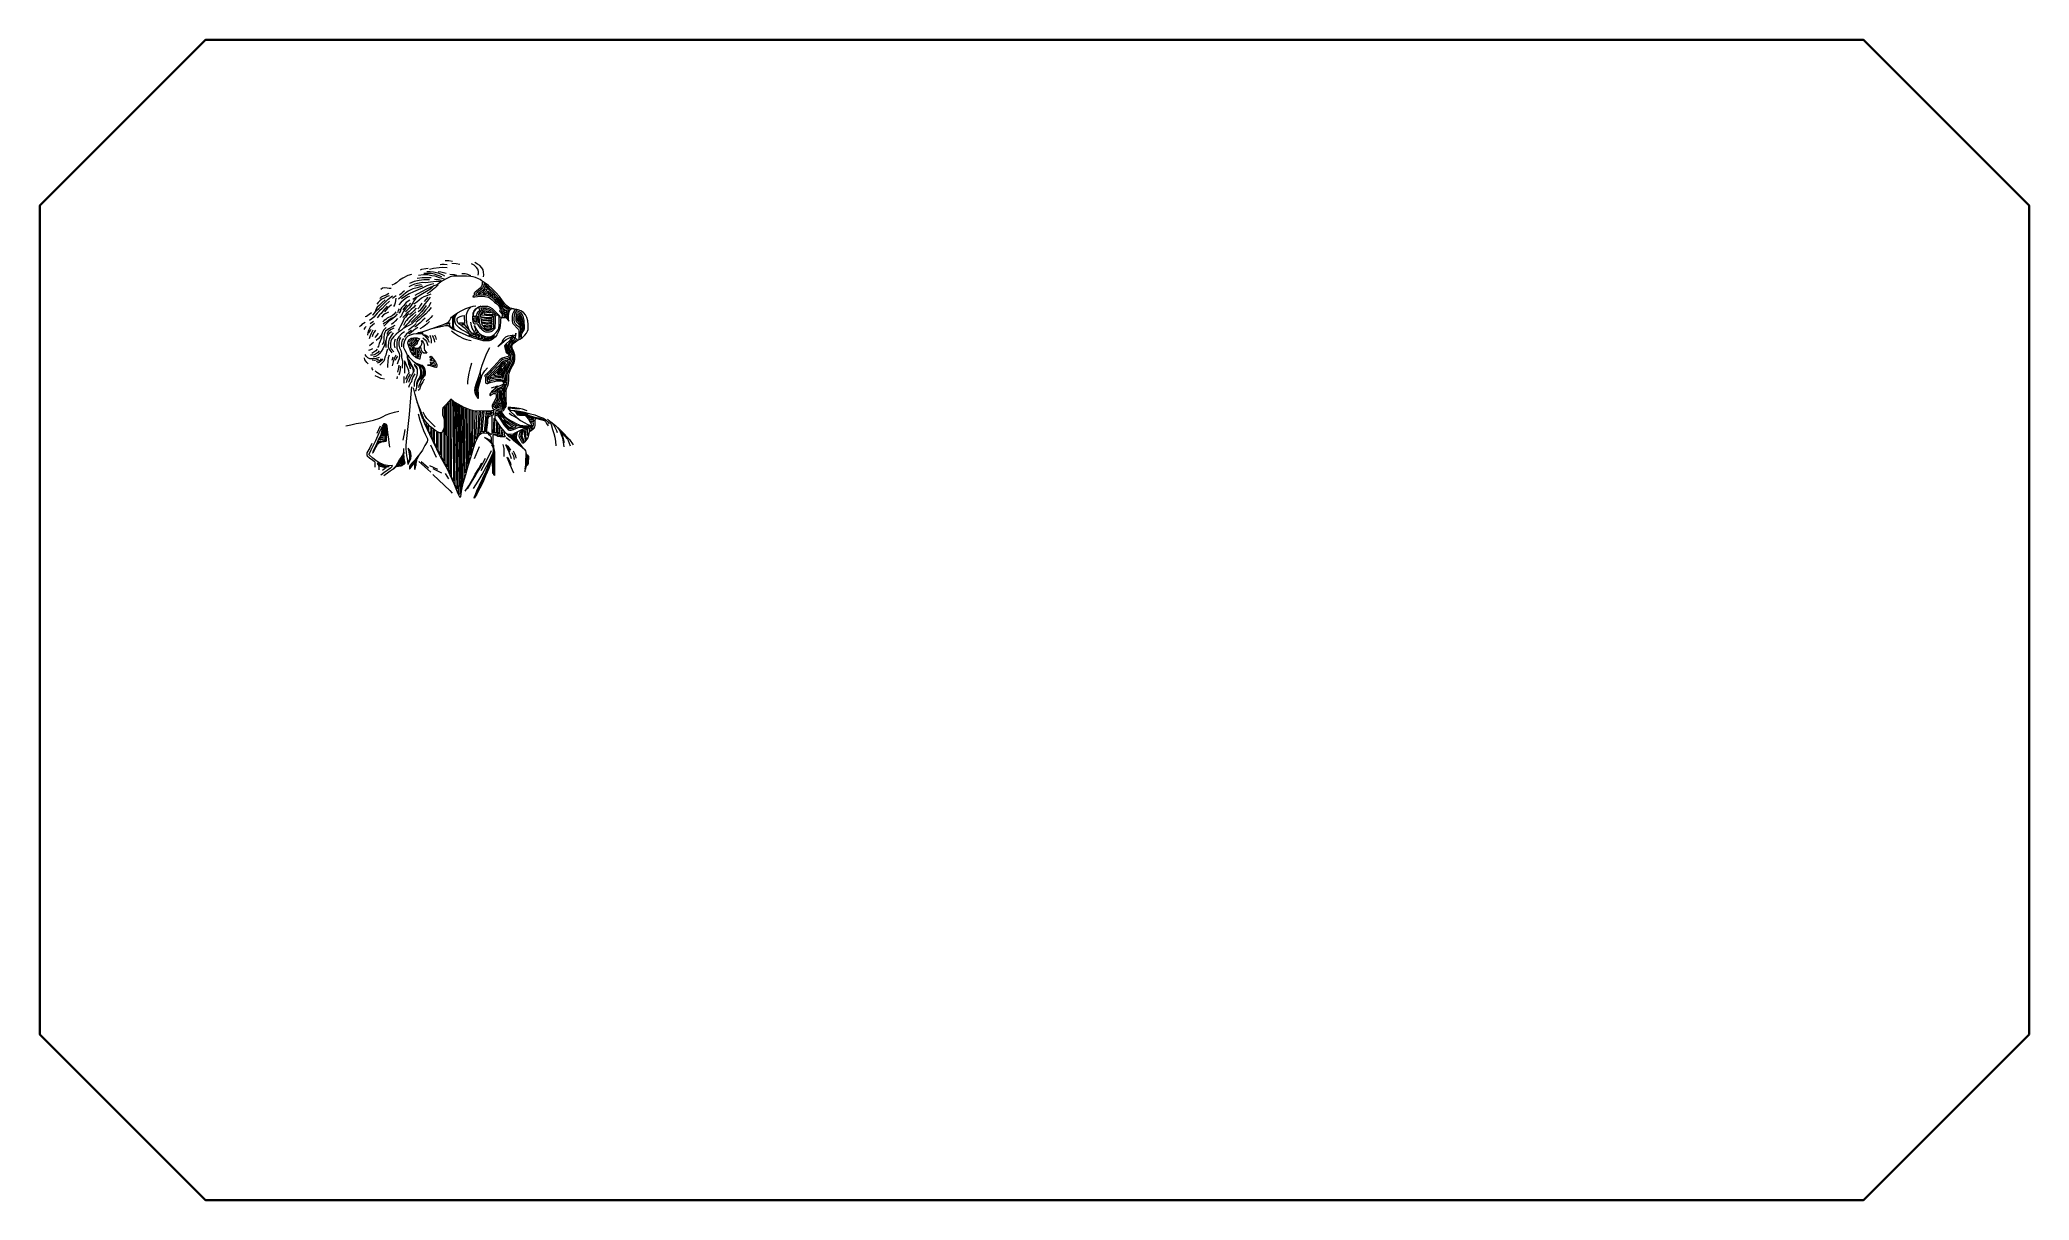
# Model space of a CAD drawing. Extents: x 6 to 143, y -103 to -23.
import ezdxf

# ---------------------------------------------------------------- set-up
doc = ezdxf.new("R2010")
doc.units = 0
doc.header["$MEASUREMENT"] = 0
doc.layers.add('DocBrown', color=7, linetype='Continuous', lineweight=0)
doc.layers.add('EdgeTop', color=7, linetype='Continuous', lineweight=0)

msp = doc.modelspace()

# ---------------------------------------------------------------- linework, layer by layer
at = {"layer": 'DocBrown', "color": 250, "lineweight": 9, "true_color": 0x231f20}
for p, q in [((31.68, -40.61), (31.42, -40.77)), ((29.17, -49.5), (28.95, -50.01)), ((37.86, -50.28), (38.14, -50.49)), ((31.85, -51.94), (32.67, -52.67)), ((32.01, -51.93), (32.5, -52.36)), ((32.64, -50.79), (33.03, -51.63)), ((36, -50.93), (35.66, -51.75)), ((32.58, -52.21), (33.13, -52.45)), ((32.82, -52.42), (33.41, -52.72)), ((33.66, -52.75), (33.9, -53.13))]:
    msp.add_line(p, q, dxfattribs=at)
at = {"layer": 'DocBrown', "color": 250, "lineweight": 13, "true_color": 0x231f20}
for p, q in [((28.72, -42.29), (28.5, -42.45)), ((30.05, -44.74), (29.98, -44.96)), ((30.35, -46.08), (30.32, -46.24))]:
    msp.add_line(p, q, dxfattribs=at)
at = {"layer": 'DocBrown', "color": 250, "lineweight": 9, "true_color": 0x231f20}
for points in [[(33.79, -38.38), (33.59, -38.36), (33.42, -38.36), (33.31, -38.37)], [(34.16, -38.14), (33.91, -38.1), (33.66, -38.1)], [(35.93, -39.08), (35.95, -38.97), (35.95, -38.83), (35.91, -38.67), (35.82, -38.55), (35.66, -38.4), (35.47, -38.3)], [(32.03, -39.75), (31.75, -39.79), (31.57, -39.85)], [(33.18, -39.75), (32.99, -39.94), (32.77, -40.12), (32.61, -40.26), (32.4, -40.38)], [(33.79, -38.59), (33.48, -38.56), (33.25, -38.58), (32.86, -38.63), (32.58, -38.69)], [(33.41, -39.45), (33.2, -39.41), (32.92, -39.38)], [(33.73, -38.98), (33.55, -38.92), (33.36, -38.88), (33.18, -38.86)], [(34.46, -39.1), (34.3, -39.05), (33.97, -39.03)], [(35.43, -39.12), (35.23, -39.04), (35.03, -38.99), (34.8, -38.99)], [(29.94, -40.01), (29.79, -40.01), (29.66, -39.98), (29.5, -39.95), (29.34, -39.98), (29.22, -40.07)], [(32.68, -40.98), (32.5, -41.27), (32.31, -41.5), (32.14, -41.71), (31.92, -41.93), (31.75, -42.08), (31.55, -42.26), (31.37, -42.43), (31.2, -42.54), (31.02, -42.63), (30.82, -42.73)], [(32.66, -40.4), (32.45, -40.48), (32.18, -40.58), (32.03, -40.67), (31.87, -40.8), (31.71, -40.94), (31.51, -41.09)], [(32.71, -39.88), (32.37, -40.05), (32.03, -40.24), (31.57, -40.48)], [(32.06, -41.02), (31.97, -41.15), (31.86, -41.32), (31.78, -41.41)], [(32.63, -40.61), (32.42, -40.87), (32.26, -41.07), (32.02, -41.39), (31.88, -41.54), (31.8, -41.62)], [(32.46, -40.61), (32.33, -40.77), (32.21, -40.9)], [(31.63, -41.62), (31.44, -41.8), (31.24, -41.96), (31.09, -42.1), (30.99, -42.21), (30.93, -42.29), (30.89, -42.38), (30.84, -42.47), (30.78, -42.55)], [(31.67, -42.41), (31.48, -42.59), (31.14, -42.87)], [(31.67, -41.36), (31.51, -41.54), (31.33, -41.71), (31.2, -41.83)], [(32.36, -41.18), (32.19, -41.4), (32.02, -41.62), (31.78, -41.89), (31.62, -42.04), (31.31, -42.34)], [(32.27, -42.04), (32.12, -42.19), (31.93, -42.38), (31.67, -42.59), (31.57, -42.68)], [(32.69, -41.31), (32.51, -41.54), (32.32, -41.74), (32.06, -41.98), (31.86, -42.16), (31.64, -42.34)], [(32.58, -42.27), (32.43, -42.43), (32.3, -42.54), (32.13, -42.68), (31.92, -42.79)], [(32.79, -41.86), (32.66, -42), (32.5, -42.17), (32.34, -42.31)], [(35.29, -43.12), (35.11, -43.02), (34.95, -42.93), (34.76, -42.82), (34.62, -42.71), (34.48, -42.58), (34.4, -42.48), (34.35, -42.35), (34.33, -42.16), (34.33, -42.02), (34.39, -41.84), (34.48, -41.73)], [(34.64, -42.48), (34.54, -42.38), (34.5, -42.3), (34.49, -42.18), (34.49, -42.07), (34.56, -42), (34.7, -41.93), (34.84, -41.89), (34.97, -41.87), (34.97, -41.89), (34.99, -42.42)], [(35.3, -42.79), (35.2, -42.56), (35.15, -42.36), (35.13, -42.08), (35.13, -41.79), (35.2, -41.6), (35.3, -41.43), (35.4, -41.31)], [(35.67, -42.98), (35.59, -42.86), (35.53, -42.74), (35.47, -42.57), (35.43, -42.33)], [(31.33, -42.89), (31.16, -43.02), (30.98, -43.18), (30.84, -43.37)], [(31.77, -42.69), (31.5, -42.87), (31.31, -43.04), (31.16, -43.16)], [(32.1, -43.16), (32.25, -43.27), (32.36, -43.38), (32.42, -43.45), (32.49, -43.56), (32.56, -43.7)], [(32.12, -43.41), (32.28, -43.54), (32.37, -43.66), (32.43, -43.8), (32.47, -43.94)], [(32.22, -43.18), (32.32, -43.21), (32.42, -43.29), (32.5, -43.4)], [(32.61, -43.21), (32.65, -43.36), (32.69, -43.54), (32.7, -43.77)], [(32.76, -43.24), (32.84, -43.37), (32.9, -43.54), (32.92, -43.7)], [(32.92, -43.2), (33, -43.34), (33.05, -43.53)], [(34.09, -42.93), (34.3, -43.08), (34.59, -43.27), (34.92, -43.44), (35.13, -43.53), (35.33, -43.57), (35.45, -43.58)], [(30.95, -46.26), (31.04, -46.03), (31.12, -45.89), (31.17, -45.81), (31.15, -45.67), (31.11, -45.54), (31.06, -45.44), (30.99, -45.3), (30.95, -45.18), (30.87, -45.01), (30.85, -45.01), (30.85, -45.41), (30.85, -45.83)], [(31.15, -46.45), (31.24, -46.21), (31.34, -46.03), (31.42, -45.87), (31.48, -45.78), (31.52, -45.7), (31.52, -45.62), (31.49, -45.55), (31.43, -45.41), (31.34, -45.26), (31.27, -45.11), (31.19, -44.97), (31.11, -44.87), (31.09, -44.76), (31.08, -44.64), (31.05, -44.61), (31.05, -44.66), (31.05, -44.76), (31.09, -44.92), (31.12, -45.04), (31.14, -45.14), (31.14, -45.2), (31.16, -45.27), (31.19, -45.32), (31.22, -45.38), (31.26, -45.54), (31.23, -45.39), (31.23, -45.32), (31.2, -45.2), (31.19, -45.13), (31.17, -45.03), (31.19, -45.04), (31.25, -45.18), (31.27, -45.26), (31.32, -45.32), (31.37, -45.39), (31.41, -45.47), (31.44, -45.57), (31.46, -45.63), (31.46, -45.7), (31.43, -45.83)], [(31.09, -44.59), (31.15, -44.71), (31.25, -44.81), (31.46, -45.01), (31.67, -45.14), (31.84, -45.21), (31.97, -45.26), (32.08, -45.29), (32.12, -45.33), (32.18, -45.41), (32.23, -45.52), (32.28, -45.73), (32.28, -45.87), (32.25, -46.02), (32.19, -46.08), (32.11, -46.16), (32.03, -46.28), (31.97, -46.43), (31.91, -46.57), (31.85, -46.7), (31.83, -46.82)], [(31.55, -46.76), (31.55, -46.53), (31.58, -46.33), (31.66, -46.16), (31.72, -45.97), (31.75, -45.86), (31.76, -45.7), (31.76, -45.56), (31.73, -45.47), (31.69, -45.39), (31.59, -45.3), (31.52, -45.23), (31.55, -45.27), (31.57, -45.33), (31.6, -45.37), (31.63, -45.41), (31.67, -45.48), (31.7, -45.54), (31.72, -45.64), (31.73, -45.74), (31.73, -45.87)], [(31.55, -45.09), (31.68, -45.19), (31.8, -45.28), (31.86, -45.36), (31.91, -45.52), (31.95, -45.71), (31.95, -45.89), (31.91, -46.09), (31.85, -46.2), (31.78, -46.3), (31.72, -46.42), (31.69, -46.56), (31.68, -46.86), (31.7, -46.86), (31.72, -46.65), (31.78, -46.47), (31.87, -46.27), (31.95, -46.21), (32.01, -46.21), (32.06, -46.15), (32.2, -46.01), (32.24, -45.83), (32.22, -45.66), (32.16, -45.49), (32.06, -45.34), (31.85, -45.27)], [(35.48, -45.14), (35.36, -45.57), (35.3, -45.83), (35.25, -46.1), (35.21, -46.41), (35.2, -46.59)], [(30.82, -46.06), (30.8, -46.32), (30.81, -46.53)], [(30.99, -46.48), (31.05, -46.32), (31.14, -46.13), (31.26, -45.91)], [(31.15, -46.8), (31.21, -46.67), (31.3, -46.49), (31.36, -46.41), (31.38, -46.27), (31.44, -46.13), (31.58, -45.88)], [(32.22, -46.26), (32.11, -46.43), (31.99, -46.67), (31.94, -46.8), (31.92, -46.89), (31.89, -46.97), (31.8, -47.03)], [(36.14, -46.24), (36.19, -46.02), (36.25, -45.88), (36.39, -45.68), (36.58, -45.47)], [(31.34, -46.78), (31.28, -47.54), (31.17, -48.69), (30.97, -50.56), (30.94, -50.84), (30.94, -51.03), (30.96, -51.31), (30.99, -51.53), (31.03, -51.73), (31.06, -51.89), (31.09, -52.13), (31.11, -52.12), (31.2, -51.93), (31.29, -51.72), (31.31, -51.53), (31.29, -51.36), (31.24, -51.2), (31.12, -51)], [(32.13, -49.01), (32.01, -48.69), (31.88, -48.29), (31.7, -47.72), (31.58, -47.3), (31.47, -46.86)], [(31.61, -47.08), (31.66, -47.02), (31.69, -46.87)], [(32.17, -48.93), (32.09, -48.76), (31.95, -48.4), (31.74, -47.85)], [(37.3, -46.74), (37.18, -46.77), (37.08, -46.8), (36.97, -46.83), (36.84, -46.88)], [(26.82, -49.48), (27.15, -49.4), (27.53, -49.32), (28, -49.23), (28.42, -49.16), (28.73, -49.07), (29.16, -48.95), (29.35, -48.86), (29.6, -48.71), (29.84, -48.61), (30.16, -48.53), (30.47, -48.46)], [(30.03, -52.21), (29.85, -52.23), (29.68, -52.21), (29.43, -52.15), (29.09, -52.01), (28.89, -51.86), (28.68, -51.69), (28.41, -51.47), (28.41, -51.43), (28.56, -51.12), (28.87, -50.49), (29.12, -49.95), (29.35, -49.49), (29.46, -49.3), (29.51, -49.3), (29.57, -49.35), (29.63, -49.46), (29.69, -49.93), (29.75, -50.38), (29.78, -50.62), (29.83, -50.94)], [(31.8, -48.64), (31.92, -49.07), (32.04, -49.48), (32.17, -49.79), (32.28, -50.05), (32.39, -50.28), (32.44, -50.36), (32.45, -50.46), (32.41, -50.58), (32.26, -50.83), (32.09, -51.14), (31.91, -51.4), (31.71, -51.66), (31.57, -51.83), (31.37, -52.05), (31.27, -52.16), (31.21, -52.25), (31.2, -52.36), (31.2, -52.47), (31.23, -52.43), (31.31, -52.33), (31.38, -52.22), (31.47, -52.11), (31.55, -52.08), (31.62, -52.03), (31.68, -51.93), (31.74, -51.74), (31.86, -51.49)], [(32.96, -49.54), (32.8, -49.39), (32.6, -49.18), (32.39, -48.96), (32.25, -48.76), (32.14, -48.52)], [(37.52, -48.5), (37.61, -48.64), (37.7, -48.75), (37.81, -48.87), (38.01, -49.02), (38.25, -49.15), (38.56, -49.32), (38.76, -49.41), (38.87, -49.44), (39.01, -49.45), (39.23, -49.46), (39.57, -49.45)], [(39.32, -48.43), (39, -48.33), (38.77, -48.27), (38.47, -48.22), (38.18, -48.21), (38.01, -48.21), (38.01, -48.3), (38.22, -48.52), (38.43, -48.74), (38.65, -48.94), (38.86, -49.1), (39.14, -49.27), (39.32, -49.35), (39.54, -49.44), (39.6, -49.44), (39.6, -49.37), (39.55, -49.24), (39.4, -49), (39.29, -48.84), (39.2, -48.79), (39.01, -48.76), (38.78, -48.75), (38.67, -48.73), (38.55, -48.56), (38.43, -48.46), (38.33, -48.43), (38.16, -48.41), (38.06, -48.24), (38.46, -48.27), (38.78, -48.29)], [(38.06, -48.59), (38.26, -48.73), (38.7, -48.97)], [(38.32, -48.41), (38.46, -48.41), (38.78, -48.46), (39.02, -48.51), (39.45, -48.61), (39.84, -48.71), (40.16, -48.84), (40.43, -48.95), (40.59, -49.06), (40.73, -49.19), (40.82, -49.33)], [(38.47, -48.46), (38.7, -48.49), (39.03, -48.57), (39.31, -48.63), (39.34, -48.68), (39.38, -48.73), (39.75, -48.84), (40.06, -48.93), (40.23, -48.97), (40.36, -49.01), (40.49, -49.05), (40.61, -49.11)], [(38.56, -48.54), (38.78, -48.58), (39.05, -48.64), (39.27, -48.69), (39.39, -48.78), (39.54, -48.84), (39.99, -48.97), (40.22, -49.03), (40.42, -49.09), (40.52, -49.13), (40.58, -49.18), (40.65, -49.3), (40.75, -49.48)], [(40.71, -49.01), (40.85, -49.15), (40.96, -49.37), (41.07, -49.73), (41.15, -49.99), (41.22, -50.26), (41.27, -50.55), (41.29, -50.85)], [(40.83, -49.11), (41, -49.24), (41.14, -49.42), (41.21, -49.57), (41.33, -49.79), (41.38, -49.93)], [(41.05, -49.28), (41.26, -49.44), (41.41, -49.58), (41.57, -49.82), (41.66, -50.06), (41.74, -50.3), (41.8, -50.6), (41.84, -50.91)], [(28.61, -50.7), (28.47, -50.99), (28.27, -51.33), (28.25, -51.46), (28.28, -51.55), (28.45, -51.67), (28.68, -51.84), (28.77, -51.9), (28.81, -51.96), (28.81, -52.13), (28.81, -52.31)], [(30.87, -49.72), (30.84, -50.02), (30.78, -50.23), (30.74, -50.47)], [(41.44, -49.61), (41.7, -49.87), (42.22, -50.42), (42.48, -50.79)], [(41.6, -49.83), (41.89, -50.17), (42.09, -50.39), (42.14, -50.49), (42.21, -50.67), (42.28, -50.86)], [(41.67, -49.96), (41.78, -50.26), (41.86, -50.62)], [(29, -52), (29.1, -52.08), (29.31, -52.16), (29.64, -52.27), (29.79, -52.27), (29.77, -52.28), (29.68, -52.3), (29.64, -52.33), (29.43, -52.27), (29.19, -52.18), (29.05, -52.13), (29, -52.06), (29, -52.09), (29.02, -52.14), (29.08, -52.22), (29.27, -52.28), (29.5, -52.35), (29.57, -52.36), (29.62, -52.35)], [(30.78, -52.01), (30.7, -51.69), (30.64, -51.77), (30.74, -52.04), (30.69, -52.1), (30.6, -51.84), (30.55, -51.93), (30.64, -52.13), (30.58, -52.16), (30.5, -52), (30.46, -52.08), (30.5, -52.18), (30.44, -52.18), (30.42, -52.16)], [(30.9, -52.06), (30.84, -51.72), (30.8, -51.34), (30.8, -51.04)], [(31.11, -52.01), (31.19, -51.86), (31.24, -51.7), (31.24, -51.53), (31.23, -51.36), (31.2, -51.25), (31.14, -51.1), (31.12, -51.1), (31.13, -51.16), (31.16, -51.26), (31.18, -51.42), (31.19, -51.55), (31.19, -51.71), (31.17, -51.85), (31.16, -51.89), (31.14, -51.94)], [(31.24, -52.35), (31.27, -52.27), (31.36, -52.15), (31.49, -52), (31.61, -51.88), (31.68, -51.77), (31.7, -51.78), (31.67, -51.85), (31.63, -51.93), (31.5, -52.06)], [(31.68, -51.88), (31.64, -52.05), (31.63, -52.19), (31.6, -52.3), (31.56, -52.49), (31.56, -52.33), (31.56, -52.2), (31.57, -52.04)], [(35.03, -53.98), (35.28, -53.6), (35.57, -53.13), (35.73, -52.8), (35.97, -52.42), (36.19, -52.03)], [(35.19, -53.82), (35.34, -53.58), (35.55, -53.24), (35.74, -52.92), (35.84, -52.74), (36.04, -52.41), (36.24, -52.09), (36.45, -51.71)], [(35.61, -53.79), (35.93, -53.28), (36.21, -52.82), (36.5, -52.27), (36.73, -51.83), (36.96, -51.34), (37, -51.22), (37, -51.08), (36.97, -50.93), (36.88, -50.79), (36.94, -50.79), (36.98, -50.81), (37, -50.97), (37.04, -51.14), (37.04, -51.24), (36.99, -51.4), (36.93, -51.62), (36.77, -52.11), (36.67, -52.42), (36.45, -52.92), (36.25, -53.37), (36.06, -53.76), (35.84, -54.19), (35.66, -54.45), (35.65, -54.43), (35.77, -54.18), (36.1, -53.54), (36.42, -52.84), (36.65, -52.33), (36.9, -51.6), (36.88, -51.61), (36.63, -52.24), (36.47, -52.63), (36.23, -53.11), (36.01, -53.58), (35.81, -53.98), (35.72, -54.22), (35.66, -54.36)], [(36.15, -52.56), (36.45, -52), (36.72, -51.47), (36.85, -51.18)], [(37.06, -51.24), (37.06, -51.95), (37.06, -52.9), (37.04, -52.88), (37.01, -52.84), (37.01, -51.44), (36.96, -51.55), (36.96, -52.77), (36.94, -52.73), (36.92, -51.79)], [(37.63, -50.75), (37.71, -51.04), (37.71, -51.58)], [(38.24, -51.74), (38.06, -51.29), (37.84, -50.77), (37.86, -50.77), (37.97, -50.87), (38.17, -51.14), (38.14, -51.14), (37.95, -50.91), (37.93, -50.91), (38.09, -51.26)], [(38.4, -52.73), (38.14, -52.16), (38, -51.82), (37.94, -51.65), (37.96, -51.63), (37.99, -51.67), (38.09, -51.89), (38.16, -52.04), (38.18, -52.18)], [(38.26, -51.31), (38.36, -51.55), (38.42, -51.8)], [(38.34, -51.19), (38.42, -51.34), (38.5, -51.54), (38.53, -51.69)], [(39.14, -51.13), (39.19, -51.2), (39.21, -51.29), (39.2, -52.1), (39.15, -52.64)], [(39.23, -51.34), (39.26, -51.43), (39.37, -51.51), (39.41, -51.59), (39.41, -51.72), (39.39, -51.89), (39.38, -52.09), (39.33, -52.18), (39.27, -52.2), (39.21, -52.28), (39.19, -52.47), (39.17, -52.47), (39.23, -52.15), (39.26, -51.83), (39.26, -51.48), (39.34, -51.55), (39.35, -51.63), (39.33, -52.09), (39.29, -52.14), (39.27, -52.14), (39.29, -51.92), (39.3, -51.58)], [(29.06, -52.2), (29.08, -52.27), (29.08, -52.39), (29.08, -52.51)], [(30, -52.23), (29.98, -52.3), (29.89, -52.4), (29.66, -52.56), (29.44, -52.72), (29.22, -52.87)], [(29.54, -52.36), (29.46, -52.45), (29.35, -52.56)], [(30.07, -52.47), (29.87, -52.6), (29.69, -52.74), (29.52, -52.86), (29.43, -52.91)], [(32.82, -52.82), (33.62, -53.59), (33.97, -53.93), (34.14, -54.12)]]:
    msp.add_lwpolyline(points, dxfattribs=at)
at = {"layer": 'DocBrown', "color": 250, "lineweight": 13, "true_color": 0x231f20}
for points in [[(34.66, -38.36), (34.42, -38.3), (34.13, -38.28)], [(36.3, -39.2), (36.32, -39.06), (36.31, -38.88), (36.28, -38.72), (36.19, -38.57), (36.04, -38.42), (35.88, -38.32), (35.7, -38.22)], [(31.33, -39.04), (31.09, -39.11), (30.75, -39.28), (30.52, -39.44), (30.31, -39.61), (30.19, -39.69), (29.98, -39.77)], [(32.87, -39.69), (32.66, -39.73), (32.4, -39.83), (32.08, -39.98), (31.8, -40.09), (31.47, -40.24), (31.18, -40.38), (30.88, -40.56), (30.66, -40.72)], [(33.34, -39.53), (33.03, -39.53), (32.65, -39.56), (32.33, -39.61), (32.08, -39.6), (31.86, -39.63), (31.55, -39.71), (31.35, -39.8), (31.15, -39.9)], [(32.59, -39.41), (32.2, -39.41), (31.87, -39.45), (31.52, -39.53), (31.2, -39.65)], [(32.69, -39.27), (32.46, -39.27), (32.08, -39.27), (31.73, -39.32)], [(33.65, -39.38), (33.45, -39.32), (33.26, -39.27), (32.98, -39.16), (32.73, -39.12), (32.46, -39.07), (32.17, -39.07), (31.83, -39.1)], [(32.49, -38.63), (32.32, -38.64), (32.02, -38.7), (31.93, -38.73)], [(33.42, -39.19), (33.18, -39.1), (32.92, -39.02), (32.7, -38.98), (32.43, -38.97), (32.2, -38.97)], [(33.63, -39.16), (33.48, -39.07), (33.17, -38.95), (32.85, -38.88), (32.63, -38.85), (32.4, -38.85)], [(29.83, -40.88), (29.54, -41.14), (29.31, -41.38), (29.14, -41.54), (28.98, -41.71), (28.88, -41.83), (28.75, -41.98), (28.6, -42.1), (28.45, -42.2)], [(29.52, -40.79), (29.3, -40.99), (29.11, -41.17), (28.98, -41.3), (28.91, -41.41), (28.85, -41.54), (28.79, -41.67), (28.64, -41.85), (28.76, -41.73), (28.9, -41.55), (29.08, -41.38), (29.27, -41.19), (29.51, -40.96), (29.73, -40.75), (30.04, -40.5)], [(29.79, -40.5), (29.66, -40.56), (29.45, -40.67), (29.3, -40.75), (29.16, -40.85), (29.05, -40.97), (28.95, -41.08)], [(29.78, -40.35), (29.59, -40.46), (29.39, -40.53), (29.24, -40.61), (29.15, -40.69)], [(29.95, -41.12), (29.79, -41.26), (29.69, -41.37), (29.48, -41.62)], [(30.29, -40.5), (30.14, -40.59), (30.04, -40.7)], [(30.27, -40.67), (30.24, -40.82), (30.21, -40.99), (30.17, -41.12), (30.1, -41.24)], [(32.1, -39.85), (31.72, -39.95), (31.42, -40.02), (31.12, -40.18), (30.93, -40.32), (30.76, -40.46), (30.6, -40.6), (30.45, -40.75)], [(31.2, -40.55), (31.06, -40.61), (30.9, -40.72), (30.76, -40.84), (30.63, -40.95), (30.47, -41.12)], [(31.23, -40.81), (30.98, -40.97), (30.8, -41.17), (30.66, -41.34), (30.59, -41.45), (30.57, -41.54), (30.52, -41.65), (30.48, -41.73)], [(30.85, -40.16), (30.73, -40.25), (30.64, -40.34), (30.52, -40.46)], [(31.27, -41.01), (31.13, -41.17), (30.93, -41.41), (30.77, -41.62), (30.67, -41.79), (30.64, -41.89), (30.54, -42)], [(31.01, -41.13), (30.86, -41.31), (30.73, -41.48)], [(32.79, -39.91), (32.6, -40.07), (32.38, -40.21), (32.1, -40.38), (31.87, -40.5), (31.66, -40.65), (31.52, -40.82), (31.43, -40.99), (31.32, -41.18), (31.19, -41.34), (30.93, -41.62)], [(28.15, -42.35), (28.03, -42.42), (27.92, -42.49), (27.87, -42.56), (27.76, -42.65)], [(28.57, -41.68), (28.42, -41.79), (28.24, -41.93), (28.15, -41.95)], [(28.79, -42.41), (28.64, -42.52), (28.48, -42.68), (28.41, -42.8), (28.38, -42.91), (28.33, -43.06), (28.3, -43.23)], [(29.66, -41.21), (29.49, -41.4), (29.37, -41.57), (29.24, -41.73), (29.14, -41.82), (28.97, -42.02)], [(29.76, -41.64), (29.53, -41.75), (29.41, -41.83), (29.26, -41.98)], [(30.25, -41.62), (30.14, -41.77), (30.01, -41.89), (29.87, -41.96), (29.75, -42), (29.66, -42.06), (29.56, -42.13), (29.46, -42.22), (29.36, -42.31)], [(30.09, -42.01), (29.94, -42.08), (29.78, -42.18), (29.65, -42.27), (29.51, -42.36), (29.39, -42.46)], [(30.34, -41.76), (30.21, -41.93), (30.02, -42.09), (29.81, -42.24), (29.69, -42.34), (29.44, -42.59)], [(30.37, -42.08), (30.22, -42.26), (30.1, -42.38), (29.96, -42.49)], [(31.67, -41.8), (31.46, -42), (31.27, -42.19), (31.1, -42.39), (30.97, -42.54), (30.82, -42.71), (30.65, -42.88), (30.45, -43.02), (30.29, -43.15), (30.16, -43.27)], [(30.48, -41.41), (30.41, -41.53), (30.39, -41.61), (30.37, -41.68)], [(31.16, -41.74), (31.04, -41.85), (30.93, -41.98), (30.84, -42.08), (30.77, -42.23), (30.68, -42.44), (30.59, -42.61), (30.49, -42.78), (30.41, -42.89)], [(31.62, -41.15), (31.48, -41.31), (31.32, -41.45), (31.17, -41.58), (31, -41.73), (30.87, -41.87), (30.73, -42.01)], [(28.21, -42.62), (28.12, -42.72), (28.06, -42.83)], [(28.55, -42.82), (28.47, -42.93), (28.38, -43.06)], [(28.68, -42.88), (28.55, -43.1), (28.48, -43.27), (28.43, -43.47)], [(28.73, -43.72), (28.6, -43.82), (28.45, -43.96)], [(28.86, -42.88), (28.76, -43.01), (28.68, -43.18), (28.63, -43.33)], [(29.57, -43.58), (29.47, -43.91), (29.36, -44.16), (29.25, -44.35), (29.12, -44.5), (29.01, -44.59), (28.86, -44.68), (28.7, -44.74)], [(29.03, -43.08), (28.94, -43.21), (28.8, -43.38)], [(29.25, -43.23), (29.18, -43.32), (29.06, -43.45), (28.9, -43.58)], [(29.6, -42.69), (29.4, -42.87), (29.32, -43.05), (29.28, -43.19), (29.27, -43.4), (29.19, -43.64), (29.12, -43.8), (29.06, -43.97), (28.99, -44.06)], [(30.2, -42.55), (29.99, -42.67), (29.82, -42.77), (29.64, -42.87), (29.55, -42.94), (29.49, -43.03), (29.45, -43.16), (29.44, -43.38), (29.44, -43.56), (29.41, -43.72), (29.31, -43.88)], [(29.96, -42.98), (29.79, -43.1), (29.65, -43.27), (29.61, -43.4), (29.58, -43.64), (29.58, -43.83), (29.57, -44.08)], [(30.11, -42.73), (29.9, -42.85), (29.73, -42.98), (29.66, -43.08), (29.65, -43.18)], [(30.07, -43.05), (29.93, -43.27), (29.79, -43.5), (29.75, -43.69), (29.73, -44.03), (29.79, -44.18), (29.99, -44.44)], [(30.14, -43.29), (30, -43.45), (29.92, -43.61), (29.89, -43.81), (29.89, -44.06), (29.94, -44.17), (30.12, -44.37)], [(30.21, -43.5), (30.16, -43.63), (30.14, -43.78), (30.15, -43.92), (30.2, -44.1)], [(30.85, -42.98), (30.65, -43.14), (30.46, -43.34), (30.36, -43.53), (30.32, -43.76), (30.32, -43.98), (30.33, -44.12), (30.39, -44.3), (30.49, -44.46), (30.5, -44.62), (30.49, -44.85), (30.41, -45.02), (30.35, -45.23)], [(30.59, -43.38), (30.51, -43.5), (30.47, -43.7), (30.47, -43.88), (30.52, -44.1), (30.61, -44.27), (30.64, -44.48), (30.66, -44.76), (30.72, -44.98), (30.7, -45.49)], [(30.78, -43.45), (30.7, -43.57), (30.65, -43.74), (30.65, -43.92), (30.66, -44.03)], [(28.36, -45.2), (28.25, -45.11), (28.19, -45.02), (28.13, -44.91), (28.11, -44.79)], [(29.1, -44.76), (28.9, -44.84), (28.7, -44.86), (28.59, -44.86), (28.46, -44.85), (28.33, -44.78), (28.22, -44.67), (28.15, -44.56)], [(28.65, -44.17), (28.52, -44.24), (28.38, -44.27)], [(29.12, -44.31), (28.99, -44.44), (28.86, -44.53), (28.76, -44.58), (28.64, -44.6), (28.52, -44.59)], [(28.97, -44.19), (28.87, -44.3), (28.75, -44.4), (28.6, -44.48)], [(29.06, -44.9), (28.94, -44.93), (28.79, -44.96), (28.63, -44.95)], [(29.25, -44.85), (29.15, -44.96), (29.02, -45.01), (28.9, -45.05)], [(29.35, -44.85), (29.28, -44.97), (29.22, -45.02), (29.12, -45.1), (28.97, -45.16)], [(29.68, -44.19), (29.62, -44.4), (29.56, -44.61), (29.5, -44.74), (29.47, -44.88), (29.44, -45.01), (29.35, -45.11), (29.16, -45.28)], [(29.79, -44.61), (29.73, -44.79), (29.7, -45.01), (29.68, -45.33), (29.68, -45.44)], [(30.25, -44.61), (30.14, -44.82), (30.07, -45.05), (30.01, -45.33)], [(30.38, -44.66), (30.28, -44.8), (30.21, -44.96)], [(28.69, -45.64), (28.63, -45.55), (28.63, -45.44)], [(29.26, -45.99), (29.14, -45.92), (29.02, -45.84), (28.93, -45.76), (28.84, -45.67)], [(29.47, -46.26), (29.23, -46.2), (29.04, -46.12), (28.84, -46.02)], [(30.46, -45.3), (30.42, -45.57), (30.38, -45.77)], [(30.56, -45.36), (30.56, -45.62), (30.52, -45.83), (30.47, -45.97)]]:
    msp.add_lwpolyline(points, dxfattribs=at)
at = {"layer": 'DocBrown', "color": 250, "lineweight": 20, "true_color": 0x231f20}
for points in [[(36.22, -39.5), (36.07, -39.39), (35.95, -39.33), (35.74, -39.25), (35.58, -39.19), (35.43, -39.17), (35.13, -39.16), (34.45, -39.16), (34.18, -39.16), (34.01, -39.21), (33.68, -39.36), (33.37, -39.54), (33.1, -39.75), (32.88, -39.83), (32.66, -39.95)], [(31.06, -44.62), (30.99, -44.45), (30.87, -44.23), (30.82, -44.09), (30.82, -43.85), (30.89, -43.59), (30.99, -43.38), (31.12, -43.27), (31.27, -43.2), (31.47, -43.14), (31.67, -43.11), (31.85, -43.11), (32.14, -43.12), (32.13, -43.09), (31.8, -43.07), (31.8, -43.03), (32.08, -42.99), (32.34, -42.89), (32.73, -42.77), (33.15, -42.66), (33.47, -42.59), (33.69, -42.56), (33.84, -42.56), (33.94, -42.6), (34.03, -42.68), (34.2, -42.8), (34.47, -42.93), (34.82, -43.09), (35.33, -43.31), (35.33, -43.16), (35.28, -43.02), (35.15, -42.87), (35.03, -42.75), (34.88, -42.64), (34.76, -42.55), (34.69, -42.49), (34.65, -42.43), (34.64, -42.38), (34.89, -42.38), (34.95, -42.44), (34.95, -42.47), (34.8, -42.47), (34.8, -42.5), (34.98, -42.49), (35.05, -42.59), (35.15, -42.71), (35.25, -42.81), (35.38, -42.97), (35.45, -43.06)], [(32.76, -42.76), (33.2, -42.6), (33.54, -42.48), (33.88, -42.32), (33.95, -42.24), (34.04, -42.06), (34.1, -41.97), (34.2, -41.89), (34.5, -41.69), (34.81, -41.52), (35.09, -41.38), (35.37, -41.28), (35.58, -41.22), (35.77, -41.2)], [(33.71, -42.47), (33.82, -42.45), (33.95, -42.37), (33.96, -42.41), (33.94, -42.53), (33.98, -42.59), (34.11, -42.7), (34.18, -42.75), (34.18, -42.49), (34.18, -42.21), (34.19, -42.05), (34.22, -41.93), (34.29, -41.9), (34.25, -42.03), (34.23, -42.21), (34.22, -42.49), (34.24, -42.72), (34.25, -42.76), (34.32, -42.82), (34.4, -42.89)], [(37.87, -48.05), (37.87, -47.61), (37.87, -47), (37.9, -46.86), (37.97, -46.71), (38.02, -46.56), (38.04, -46.32), (38.04, -45.97), (38.07, -45.84), (38.16, -45.58), (38.3, -45.34), (38.42, -45.12), (38.47, -44.9), (38.47, -44.6), (38.4, -44.38), (38.31, -44.16), (38.27, -44.07), (38.26, -44.01), (38.27, -43.92), (38.32, -43.83), (38.42, -43.74), (38.6, -43.61), (38.81, -43.5), (38.98, -43.39), (39.16, -43.23), (39.26, -43.09), (39.34, -42.94), (39.38, -42.83), (39.39, -42.49), (39.36, -42.24), (39.3, -42.01), (39.2, -41.81), (39.06, -41.66), (38.87, -41.54), (38.69, -41.47), (38.6, -41.46), (38.5, -41.46), (38.44, -41.53), (38.36, -41.64), (38.31, -41.77), (38.28, -41.9), (38.27, -42.02), (38.28, -42.23), (38.3, -42.36), (38.32, -42.41), (38.72, -42.82), (38.74, -42.87), (38.74, -43.49)], [(38.92, -43.38), (38.92, -43.18), (38.94, -43.1), (39.02, -42.99), (39.08, -42.9), (39.12, -42.77), (39.13, -42.56), (39.11, -42.4), (39.1, -42.2), (39.06, -42), (38.99, -41.81), (38.91, -41.69), (38.77, -41.61), (38.64, -41.57), (38.56, -41.57), (38.5, -41.63), (38.45, -41.74), (38.41, -41.86), (38.4, -42.02), (38.4, -42.18), (38.42, -42.31), (38.47, -42.39), (38.58, -42.5), (38.69, -42.59), (38.78, -42.68), (38.84, -42.78), (38.85, -42.89), (38.84, -43.01), (38.83, -43.38)], [(38.9, -43.06), (39.02, -42.88), (39.06, -42.66), (39.04, -42.38), (39, -42.15), (38.9, -41.88), (38.8, -41.75), (38.67, -41.69), (38.6, -41.7), (38.56, -41.8), (38.52, -41.94), (38.52, -42.1), (38.54, -42.24), (38.6, -42.33), (38.69, -42.42), (38.79, -42.54), (38.85, -42.68), (38.89, -42.78), (38.9, -42.84), (38.94, -42.86), (38.98, -42.84), (38.99, -42.6), (38.91, -42.17), (38.84, -41.96), (38.77, -41.86), (38.7, -41.82), (38.65, -41.82), (38.61, -41.91), (38.61, -42.15), (38.75, -42.35), (38.86, -42.51), (38.89, -42.58), (38.92, -42.58), (38.91, -42.5), (38.85, -42.23), (38.77, -42.02), (38.72, -41.96), (38.69, -41.96), (38.67, -42.03), (38.79, -42.29)], [(31.84, -44.76), (31.84, -44.6), (31.9, -44.48), (31.76, -44.2), (31.76, -44.75), (31.66, -44.71), (31.66, -44.19), (31.56, -44.18), (31.55, -44.57), (31.45, -44.45), (31.49, -44.11), (31.41, -44.05), (31.37, -44.3), (31.28, -44.13), (31.36, -43.96), (31.63, -43.73), (31.74, -43.52), (31.64, -43.48), (31.49, -43.71), (31.35, -43.84), (31.23, -43.99), (31.17, -43.86), (31.53, -43.49), (31.41, -43.48), (31.18, -43.7)], [(37.83, -46.52), (37.84, -46.24), (37.84, -45.95), (37.88, -45.78), (37.94, -45.64), (38.05, -45.39), (38.19, -45.13), (38.26, -45), (38.29, -44.81), (38.27, -44.59), (38.19, -44.38), (38.1, -44.17), (38.08, -44.01), (38.12, -43.82), (38.21, -43.69), (38.4, -43.54), (38.45, -43.52), (38.43, -43.46), (38.41, -43.38), (38.38, -43.38), (38.3, -43.42), (38.26, -43.45), (38.3, -43.49), (38.24, -43.54), (38.14, -43.67), (38.03, -43.81), (37.99, -44), (38.01, -44.11), (38.09, -44.37), (38.14, -44.47), (38.11, -44.47), (38.02, -44.36), (37.96, -44.13), (37.93, -43.98), (37.94, -43.86), (37.87, -43.9), (37.84, -44.02), (37.89, -44.21), (37.95, -44.42), (38.05, -44.51), (38.14, -44.55), (38.14, -44.6), (38.14, -44.69), (38.09, -44.75), (37.96, -44.82), (37.81, -44.85), (37.64, -44.9), (37.52, -45), (37.33, -45.17), (37.13, -45.4), (36.88, -45.66), (36.73, -45.82), (36.62, -45.94), (36.51, -46.03), (36.55, -46.15), (36.56, -46.32), (36.57, -46.45), (36.64, -46.44), (36.76, -46.37), (36.89, -46.32), (37.13, -46.28), (37.31, -46.27), (37.5, -46.28), (37.6, -46.29), (37.64, -46.32), (37.71, -46.38), (37.74, -46.45), (37.78, -46.45), (37.74, -46.23), (37.73, -46.05), (37.73, -45.92), (37.79, -45.73), (37.92, -45.44), (38.09, -45.1), (38.17, -44.93), (38.19, -44.78), (38.15, -44.79), (38.06, -44.89), (37.83, -44.97), (37.7, -45.01), (37.51, -45.16), (37.33, -45.37), (37.17, -45.53), (36.97, -45.74), (36.76, -45.96), (36.65, -46.06), (36.62, -46.07), (36.66, -46.32), (36.77, -46.24), (36.91, -46.2), (37.13, -46.17), (37.3, -46.15), (37.45, -46.15), (37.59, -46.17), (37.63, -46.2), (37.64, -46.09), (37.64, -45.92), (37.73, -45.65), (37.89, -45.27), (38.02, -45.01), (37.93, -45.02), (37.76, -45.1), (37.6, -45.23), (37.34, -45.52), (37.08, -45.78), (36.89, -45.97), (36.73, -46.12), (36.73, -46.16), (36.91, -46.11), (37.23, -46.05), (37.42, -46.06), (37.54, -46.06), (37.54, -45.91), (37.64, -45.6), (37.79, -45.27), (37.83, -45.17), (37.78, -45.17), (37.58, -45.39), (37.02, -45.97), (37.02, -46), (37.29, -45.96), (37.44, -45.96), (37.44, -45.85), (37.58, -45.54), (37.54, -45.54), (37.25, -45.85), (37.27, -45.87), (37.35, -45.87), (37.44, -45.73)], [(36.71, -44.09), (36.59, -44.31), (36.46, -44.6), (36.3, -45.02), (36.19, -45.31), (36.12, -45.54), (36.02, -45.89), (35.92, -46.22), (35.8, -46.56), (35.71, -46.86), (35.69, -47.03), (35.7, -47.17), (35.75, -47.3), (35.8, -47.4), (35.87, -47.5), (35.92, -47.57), (35.96, -47.57), (35.96, -47.49), (35.95, -47.26), (35.94, -47.02), (35.95, -46.84), (36.02, -46.57), (36.1, -46.38), (36.11, -46.25), (36.11, -46.06), (36.09, -45.74), (36.11, -45.58)], [(37.7, -49.87), (37.72, -50.07), (37.77, -50.19), (37.79, -50.24), (37.75, -50.24), (37.46, -50.23), (37.3, -50.21), (37.21, -50.16), (37.11, -50.11), (36.99, -50.1), (36.94, -50.11), (36.94, -50.34), (36.95, -50.75), (36.9, -50.75), (36.88, -50.68), (36.85, -50.57), (36.85, -50.31), (36.8, -50.2), (36.72, -50.11), (36.59, -49.97), (36.59, -49.89), (36.64, -49.93), (36.73, -50), (36.84, -50.1), (36.83, -50.01), (37.02, -50.02), (37.19, -50.04), (37.29, -50.1), (37.46, -50.14), (37.63, -50.14), (37.61, -49.95), (37.6, -49.81), (37.54, -49.74), (37.51, -50.06), (37.4, -50.05), (37.45, -49.6), (37.38, -49.51), (37.34, -50.02), (37.27, -50.02), (37.28, -49.36), (37.19, -49.23), (37.17, -49.95), (37.05, -49.95), (37.09, -49.07), (37.01, -48.96), (36.97, -49.95), (36.89, -49.94), (36.91, -48.78)], [(37.08, -48.75), (37.08, -48.85), (37.08, -48.95), (37.13, -49.05), (37.29, -49.28), (37.48, -49.57), (37.62, -49.73), (37.76, -49.88), (37.83, -49.95), (37.93, -50.02), (38.03, -50.05), (38.17, -50.05), (38.36, -50.03), (38.49, -49.96), (38.71, -49.84), (38.91, -49.74), (39.13, -49.63), (39.25, -49.58)]]:
    msp.add_lwpolyline(points, dxfattribs=at)
for points in [[(37.57, -42), (37.79, -42), (37.85, -42), (37.9, -42.04), (37.98, -42.16), (38.04, -42.26), (38.04, -42.26), (38.03, -42.08), (38.02, -41.9), (38.04, -41.73), (38.07, -41.62), (38.12, -41.53), (38.15, -41.46), (38.21, -41.4), (38.27, -41.39), (38.6, -41.47), (38.38, -41.41), (38.25, -41.38), (38.12, -41.35), (38.02, -41.29), (37.91, -41.19), (37.77, -41.05), (37.57, -40.79), (37.4, -40.56), (37.15, -40.27), (36.86, -39.98), (36.65, -39.79), (36.35, -39.58), (36.27, -39.53), (36.22, -39.56), (36.22, -39.63), (36.21, -39.73), (36.16, -39.87), (36.08, -39.97), (35.95, -40.08), (35.81, -40.18), (35.73, -40.26), (35.67, -40.33), (35.66, -40.38), (35.66, -40.46), (35.63, -40.51), (35.56, -40.56), (35.56, -40.57), (35.71, -40.57), (35.88, -40.55), (36.18, -40.54), (36.4, -40.55), (36.64, -40.61), (36.76, -40.67), (36.89, -40.79), (37.06, -40.94), (37.22, -41.06), (37.33, -41.17), (37.4, -41.3), (37.45, -41.48), (37.42, -41.54), (37.41, -41.56), (37.45, -41.61), (37.6, -41.78), (37.6, -41.82), (37.6, -41.88)], [(37.95, -41.98), (37.94, -41.88), (37.97, -41.71), (38, -41.57), (38.05, -41.47), (38.09, -41.44), (37.87, -41.29), (37.68, -41.11), (37.51, -40.88), (37.31, -40.62), (37.14, -40.41), (36.97, -40.24), (36.7, -39.97), (36.52, -39.82), (36.32, -39.68), (36.32, -39.8), (36.26, -39.95), (36.19, -40.03), (36.06, -40.14), (35.92, -40.24), (35.83, -40.32), (35.77, -40.38), (35.77, -40.44), (35.77, -40.48), (35.9, -40.45), (36.08, -40.44), (36.34, -40.44), (36.49, -40.45), (36.6, -40.49), (36.74, -40.54), (36.87, -40.61), (37.04, -40.77), (37.14, -40.88), (37.25, -40.95), (37.37, -41.07), (37.46, -41.21), (37.52, -41.35), (37.56, -41.48), (37.55, -41.52), (37.53, -41.54), (37.57, -41.6), (37.66, -41.7), (37.7, -41.77), (37.71, -41.85), (37.7, -41.91), (37.84, -41.91)], [(37.87, -41.83), (37.91, -41.55), (37.95, -41.45), (37.68, -41.25), (37.45, -40.95), (37.22, -40.66), (36.99, -40.41), (36.73, -40.14), (36.56, -39.97), (36.41, -39.87), (36.39, -39.93), (36.33, -40.05), (36.22, -40.16), (36.05, -40.29), (35.93, -40.35), (35.93, -40.4), (36.18, -40.31), (36.27, -40.25), (36.38, -40.15), (36.45, -40.02), (36.49, -40.04), (36.53, -40.08), (36.46, -40.22), (36.34, -40.33), (36.29, -40.35), (36.29, -40.38), (36.35, -40.38), (36.45, -40.38), (36.56, -40.27), (36.6, -40.17), (36.63, -40.18), (36.68, -40.22), (36.63, -40.34), (36.59, -40.39), (36.62, -40.4), (36.7, -40.4), (36.76, -40.29), (36.81, -40.33), (36.75, -40.45), (36.83, -40.51), (36.88, -40.4), (36.94, -40.47), (36.9, -40.54), (36.98, -40.61), (37.02, -40.56), (37.11, -40.66), (37.07, -40.68), (37.17, -40.76), (37.25, -40.85), (37.5, -41.16), (37.64, -41.37), (37.83, -41.49), (37.82, -41.54), (37.65, -41.5), (37.63, -41.56), (37.81, -41.63), (37.8, -41.69), (37.72, -41.69), (37.79, -41.82)], [(37.51, -41.98), (37.48, -42.15), (37.47, -42.35), (37.46, -42.53), (37.42, -42.74), (37.35, -42.93), (37.21, -43.19), (37.12, -43.34), (36.99, -43.46), (36.84, -43.56), (36.7, -43.61), (36.43, -43.61), (36.29, -43.6), (36.11, -43.56), (35.95, -43.52), (35.63, -43.42), (35.35, -43.32), (35.35, -43.19), (35.49, -43.05), (35.58, -43.1), (35.66, -43.05), (35.71, -42.95), (35.77, -42.88), (35.75, -42.77), (35.71, -42.67), (35.68, -42.55), (35.69, -42.55), (35.71, -42.61), (35.76, -42.72), (35.85, -42.88), (35.94, -43.02), (36.03, -43.11), (36.18, -43.21), (36.36, -43.3), (36.54, -43.33), (36.7, -43.33), (36.87, -43.28), (37.04, -43.18), (37.18, -43.04), (37.32, -42.86), (37.36, -42.74), (37.39, -42.53), (37.39, -42.31), (37.39, -42.09), (37.39, -41.96)], [(37.39, -41.94), (37.29, -41.84), (37.18, -41.84), (37.13, -41.86), (37.1, -41.99), (37.1, -42.28), (37.09, -42.69), (37.08, -42.77), (37, -42.86), (36.9, -42.95), (36.81, -42.99), (36.71, -43.02), (36.62, -43.02), (36.46, -43.01), (36.35, -42.97), (36.23, -42.87), (36.09, -42.73), (35.98, -42.57), (35.92, -42.46), (35.82, -42.43), (35.72, -42.46), (35.66, -42.46), (35.62, -42.38), (35.58, -42.26), (35.56, -42.14), (35.56, -42.03), (35.57, -41.92), (35.69, -41.92), (35.74, -41.92), (35.84, -41.85), (35.87, -41.73), (35.93, -41.61), (36.01, -41.54), (36.06, -41.49), (36.01, -41.39), (36, -41.3), (36.06, -41.24), (36.18, -41.22), (36.34, -41.22), (36.58, -41.23), (36.73, -41.28), (36.91, -41.38), (37.08, -41.56), (37.2, -41.67), (37.29, -41.77), (37.42, -41.92)], [(35.58, -41.89), (35.58, -41.79), (35.59, -41.67), (35.66, -41.55), (35.77, -41.41), (35.89, -41.32), (36.02, -41.25), (36.12, -41.23), (36.02, -41.27), (35.94, -41.3), (35.86, -41.37), (35.78, -41.42), (35.66, -41.56), (35.62, -41.67), (35.6, -41.79), (35.6, -41.88)], [(37.16, -41.74), (37.05, -41.79), (37, -41.99), (36.98, -42.73), (36.9, -42.8), (36.78, -42.88), (36.7, -42.9), (36.58, -42.9), (36.48, -42.89), (36.36, -42.84), (36.24, -42.73), (36.1, -42.55), (36.02, -42.38), (35.89, -42.33), (35.82, -42.32), (35.72, -42.33), (35.67, -42.21), (35.67, -42.11), (35.67, -42.02), (35.77, -42.01), (35.77, -42.25), (35.87, -42.26), (35.86, -41.93), (35.9, -41.92), (35.92, -42.05), (35.96, -42.28), (36.05, -42.32), (36.02, -42.18), (36, -41.96), (35.97, -41.78), (36.04, -41.66), (36.15, -41.53), (36.18, -41.48), (36.12, -41.34), (36.18, -41.33), (36.32, -41.33), (36.51, -41.34), (36.67, -41.38), (36.85, -41.47), (36.92, -41.55), (37.07, -41.68)], [(36.99, -41.76), (36.87, -41.65), (36.76, -41.54), (36.64, -41.49), (36.49, -41.44), (36.31, -41.43), (36.25, -41.48), (36.2, -41.62), (36.11, -41.74), (36.08, -41.83), (36.11, -42.02), (36.18, -42.48), (36.36, -42.69), (36.48, -42.78), (36.59, -42.78), (36.72, -42.78), (36.84, -42.72), (36.88, -42.64), (36.89, -42.59), (36.83, -42.59), (36.72, -42.66), (36.6, -42.69), (36.5, -42.68), (36.37, -42.6), (36.36, -42.53), (36.51, -42.57), (36.62, -42.57), (36.77, -42.52), (36.9, -42.5), (36.91, -42.4), (36.76, -42.44), (36.56, -42.48), (36.39, -42.44), (36.26, -42.4), (36.24, -42.3), (36.34, -42.32), (36.52, -42.37), (36.63, -42.37), (36.9, -42.31), (36.9, -42.26), (36.62, -42.26), (36.24, -42.22), (36.21, -42.13), (36.53, -42.17), (36.73, -42.18), (36.9, -42.18), (36.9, -42.1), (36.6, -42.1), (36.2, -42.03), (36.18, -41.96), (36.36, -41.97), (36.67, -42), (36.91, -42), (36.94, -41.89), (36.71, -41.89), (36.18, -41.85), (36.19, -41.78), (36.28, -41.69), (36.32, -41.59), (36.34, -41.53), (36.48, -41.55), (36.65, -41.59), (36.76, -41.66), (36.76, -41.68), (36.68, -41.68), (36.54, -41.66), (36.4, -41.64), (36.37, -41.68), (36.34, -41.75), (36.39, -41.78), (36.46, -41.77), (36.56, -41.77), (36.71, -41.79), (36.88, -41.8), (36.95, -41.81)], [(31.88, -44.88), (31.66, -44.79), (31.44, -44.57), (31.28, -44.31), (31.16, -43.97), (31.09, -43.78), (31.11, -43.65), (31.19, -43.53), (31.32, -43.42), (31.48, -43.4), (31.73, -43.4), (31.88, -43.48), (31.86, -43.52), (31.79, -43.59), (31.73, -43.7), (31.73, -43.77), (31.68, -43.84), (31.61, -43.92), (31.5, -43.99), (31.48, -44.03), (31.58, -44.11), (31.69, -44.12), (31.82, -44.11), (31.9, -44.04), (32.01, -43.93), (32.06, -43.84), (32.07, -43.73), (32.03, -43.62), (32.04, -43.59), (32.07, -43.62), (32.14, -43.7), (32.19, -43.8), (32.21, -43.9), (32.21, -44.01), (32.21, -44.14), (32.24, -44.26), (32.36, -44.4), (32.4, -44.46), (32.38, -44.47), (32.29, -44.47), (32.18, -44.46), (32.09, -44.4), (32.03, -44.26), (32.01, -44.16), (31.99, -44.03), (31.93, -44.08), (31.85, -44.17), (31.94, -44.36), (32.03, -44.5), (31.98, -44.52), (31.95, -44.58), (31.93, -44.68), (31.92, -44.87)], [(37.05, -43.29), (36.85, -43.44), (36.68, -43.53), (36.29, -43.52), (36, -43.45), (35.68, -43.33), (35.43, -43.24), (35.51, -43.17), (35.57, -43.2), (35.74, -43.12), (35.8, -43.01), (35.83, -42.99), (35.87, -43.06), (35.82, -43.16), (35.7, -43.24), (35.76, -43.28), (35.82, -43.29), (35.94, -43.15), (36, -43.19), (35.91, -43.31), (36.01, -43.36), (36.08, -43.25), (36.2, -43.3), (36.12, -43.4), (36.23, -43.43), (36.28, -43.34), (36.37, -43.37), (36.35, -43.44), (36.47, -43.45), (36.47, -43.4), (36.56, -43.43), (36.68, -43.43), (36.79, -43.39), (37.03, -43.27)], [(37.28, -44), (37.56, -43.77), (37.87, -43.53), (38.14, -43.38), (38.35, -43.27), (38.35, -43.23), (38.28, -43.24), (38.13, -43.26), (37.99, -43.3), (37.83, -43.37), (37.76, -43.42), (37.69, -43.5), (37.64, -43.57), (37.6, -43.63), (37.59, -43.69), (37.6, -43.71)], [(32.69, -44.66), (32.84, -44.86), (32.99, -45.06), (33.07, -45.19), (33.09, -45.27), (33.09, -45.34), (33.07, -45.44), (33.02, -45.44), (32.92, -45.43), (32.79, -45.39), (32.65, -45.34), (32.57, -45.3), (32.44, -45.3), (32.58, -45.28), (32.66, -45.23), (32.76, -45.27), (32.88, -45.31), (32.99, -45.34), (33, -45.28), (32.98, -45.22), (32.66, -45.17), (32.65, -45.06), (32.91, -45.11), (32.89, -45.01), (32.64, -44.97), (32.64, -44.87), (32.76, -44.88), (32.7, -44.8), (32.62, -44.79), (32.63, -44.68)], [(31.92, -45.35), (32.01, -45.63), (32.03, -45.78), (32.02, -45.93), (31.97, -46.09), (31.95, -46.14), (32.01, -46.14), (32.08, -46.08), (32.16, -45.95), (32.17, -45.81), (32.17, -45.65), (32.14, -45.52), (32.04, -45.41)], [(36.03, -46.15), (35.94, -46.38), (35.82, -46.74), (35.78, -46.88), (35.78, -47.04), (35.79, -47.17), (35.84, -47.32), (35.87, -47.36), (35.88, -47.35), (35.86, -47.22), (35.85, -46.93), (35.9, -46.7), (36, -46.4), (36.06, -46.15)], [(37.78, -47.92), (37.77, -48.11), (37.64, -48.31), (37.55, -48.38), (37.39, -48.36), (37.19, -48.3), (37.05, -48.21), (37, -48.14), (37.02, -48.08), (37.12, -47.89), (37.25, -47.67), (37.29, -47.55), (37.3, -47.3), (37.26, -47.2), (37.19, -47.16), (37.1, -47.15), (36.98, -47.15), (36.93, -47.18), (36.91, -47.16), (37.11, -47.05), (37.3, -46.9), (37.51, -46.8), (37.61, -46.75), (37.7, -46.65), (37.76, -46.59), (37.79, -46.59), (37.75, -46.72), (37.69, -46.88), (37.67, -47.1), (37.66, -47.3), (37.68, -47.45), (37.67, -47.59), (37.7, -47.75)], [(37.02, -48.41), (36.67, -48.46), (36.23, -48.46), (35.62, -48.44), (35.38, -48.36), (34.97, -48.21), (34.56, -47.98), (34.24, -47.8), (34.05, -47.64), (33.93, -47.78), (33.68, -48.05), (33.51, -48.23), (33.48, -48.34), (33.48, -48.54), (33.48, -48.73), (33.54, -48.87), (33.58, -49.03), (33.6, -49.51), (33.57, -49.66), (33.48, -49.86), (33.4, -49.95), (33.27, -49.95), (33.05, -49.84), (32.64, -49.53), (32.38, -49.24), (32.15, -48.94), (32.13, -48.95), (32.15, -49.08), (32.23, -49.31), (32.41, -49.69), (32.57, -50.05), (32.8, -50.53), (33.29, -51.53), (33.82, -52.48), (33.99, -52.85), (34.25, -53.44), (34.54, -54.14), (34.65, -54.36), (34.74, -54.36), (34.79, -53.98), (34.91, -53.42), (35.08, -52.83), (35.25, -52.24), (35.43, -51.66), (35.61, -51), (35.74, -50.6), (35.96, -50.18), (36.07, -50.05), (36.17, -49.98), (36.29, -49.95), (36.4, -49.96), (36.53, -49.98), (36.54, -49.72), (36.59, -49.27), (36.61, -49.01), (36.68, -48.83), (36.85, -48.75), (37.02, -48.69)], [(37.7, -47.95), (37.68, -48.09), (37.57, -48.25), (37.49, -48.27), (37.4, -48.26), (37.22, -48.21), (37.12, -48.13), (37.12, -48.09), (37.22, -47.94), (37.32, -47.75), (37.4, -47.54), (37.41, -47.31), (37.4, -47.23), (37.33, -47.13), (37.24, -47.08), (37.3, -47.01), (37.39, -46.95), (37.53, -46.89), (37.61, -46.86), (37.59, -47), (37.57, -47.17), (37.57, -47.39), (37.58, -47.65), (37.61, -47.79)], [(37.61, -48), (37.54, -48.11), (37.5, -48.16), (37.43, -48.18), (37.28, -48.13), (37.24, -48.09), (37.35, -47.89), (37.47, -47.66), (37.49, -47.49), (37.47, -47.19), (37.4, -47.06), (37.48, -47.02), (37.51, -47.17), (37.52, -47.5), (37.52, -47.79)], [(37.48, -47.88), (37.49, -48), (37.44, -48.09), (37.35, -48.07), (37.46, -47.88)], [(37.08, -48.72), (37.21, -48.75), (37.29, -48.78), (37.42, -48.97), (37.58, -49.21), (37.7, -49.4), (37.83, -49.55), (37.93, -49.66), (38.01, -49.74), (38.1, -49.76), (38.22, -49.76), (38.36, -49.73), (38.53, -49.66), (38.7, -49.58), (38.8, -49.57), (38.94, -49.57), (39.38, -49.56), (39.42, -49.54), (39.42, -49.52), (38.83, -49.52), (38.65, -49.48), (38.38, -49.33), (38.04, -49.12), (37.86, -48.97), (37.71, -48.87), (37.59, -48.72), (37.48, -48.56), (37.33, -48.56), (37.12, -48.5), (37.12, -48.54), (37.11, -48.64)], [(37.17, -48.65), (37.29, -48.69), (37.38, -48.74), (37.55, -49.01), (37.74, -49.33), (38, -49.61), (38.07, -49.66), (38.15, -49.66), (38.3, -49.65), (38.55, -49.54), (38.55, -49.51), (38.41, -49.46), (38.1, -49.29), (37.92, -49.17), (37.74, -49.01), (37.58, -48.86), (37.45, -48.65)], [(37.67, -49.05), (37.83, -49.3), (38.07, -49.56), (38.23, -49.56), (38.34, -49.53), (38.19, -49.47), (37.93, -49.28)], [(39.98, -48.96), (39.9, -48.98), (39.84, -49.05), (39.84, -49.17), (39.83, -49.45), (39.8, -49.63), (39.72, -49.71), (39.58, -49.81), (39.46, -49.89), (39.42, -50.03), (39.38, -50.18), (39.36, -50.31), (39.27, -50.42), (39.14, -50.58), (39.06, -50.66), (39.02, -50.66), (38.95, -50.58), (38.85, -50.41), (38.78, -50.27), (38.75, -50.15), (38.78, -50.06), (38.81, -49.98), (38.86, -49.84), (38.93, -49.79), (38.85, -50.21), (39.05, -50.58), (39.11, -50.55), (38.97, -50.18), (39.01, -49.77), (39.07, -49.74), (39.17, -50.47), (39.25, -50.35), (39.18, -49.69), (39.27, -49.64), (39.31, -50.12), (39.35, -50.09), (39.34, -49.61), (39.42, -49.6), (39.44, -49.82), (39.52, -49.76), (39.51, -49.5), (39.57, -49.48), (39.62, -49.69), (39.72, -49.62), (39.65, -49.44), (39.75, -49.44), (39.76, -49.27), (39.6, -49.28), (39.54, -49.15), (39.77, -49.16), (39.77, -49.07), (39.5, -49.06), (39.46, -48.97), (39.76, -48.99), (39.76, -48.95), (39.4, -48.89), (39.35, -48.82), (39.25, -48.75), (39.11, -48.72), (38.94, -48.7), (38.74, -48.67), (38.68, -48.67), (38.65, -48.59), (38.82, -48.62), (39.08, -48.66), (39.29, -48.73), (39.43, -48.82), (39.77, -48.91)]]:
    msp.add_lwpolyline(points, close=True, dxfattribs=at)
at = {"layer": 'DocBrown', "color": 250, "lineweight": 9, "true_color": 0x231f20}
for points in [[(29.35, -49.57), (29.28, -49.86), (29.2, -50.16), (29.07, -50.4), (28.98, -50.61), (28.9, -50.79), (28.81, -50.99), (28.72, -51.14), (28.67, -51.29), (28.66, -51.33), (28.68, -51.33), (28.73, -51.28), (28.79, -51.15), (28.9, -50.91), (28.99, -50.75), (29.12, -50.64), (29.29, -50.58), (29.45, -50.56), (29.6, -50.52), (29.62, -50.49), (29.62, -50.3), (29.64, -50.07), (29.66, -49.93), (29.64, -49.8), (29.56, -50.5), (29.2, -50.56), (29.02, -50.67), (29.02, -50.62), (29.08, -50.54), (29.52, -50.46), (29.53, -50.4), (29.09, -50.47), (29.14, -50.37), (29.54, -50.34), (29.55, -50.26), (29.18, -50.29), (29.21, -50.25), (29.55, -50.22), (29.55, -50.16), (29.23, -50.18), (29.24, -50.12), (29.56, -50.12), (29.56, -50.06), (29.27, -50.07), (29.27, -50.02), (29.56, -50.01), (29.57, -49.98), (29.3, -49.97), (29.3, -49.93), (29.57, -49.93), (29.58, -49.87), (29.31, -49.87), (29.33, -49.81), (29.59, -49.82), (29.6, -49.76), (29.35, -49.76), (29.36, -49.7), (29.61, -49.71), (29.61, -49.65), (29.37, -49.64), (29.38, -49.59), (29.59, -49.6), (29.58, -49.49), (29.54, -49.41), (29.51, -49.36), (29.49, -49.35), (29.48, -49.39), (29.51, -49.47), (29.54, -49.57), (29.47, -49.57), (29.45, -49.41), (29.43, -49.41), (29.42, -49.56), (29.39, -49.51)], [(36.83, -50.67), (36.7, -50.53), (36.54, -50.39), (36.38, -50.28), (36.4, -50.28), (36.51, -50.32), (36.66, -50.41), (36.76, -50.47), (36.81, -50.53)], [(38.63, -49.94), (38.57, -50.09), (38.55, -50.2), (38.55, -50.3), (38.58, -50.39), (38.65, -50.51), (38.95, -50.9), (39.15, -51.13), (38.83, -50.84), (38.62, -50.68), (38.4, -50.5), (38.21, -50.33), (38.07, -50.22), (37.92, -50.08), (37.94, -50.06), (38.01, -50.09), (38.3, -50.34), (38.6, -50.61), (38.77, -50.74), (38.63, -50.56), (38.4, -50.35), (38.24, -50.21), (38.15, -50.14), (38.28, -50.13), (38.55, -50.43), (38.5, -50.28), (38.33, -50.12), (38.42, -50.1), (38.49, -50.19), (38.51, -50.14), (38.47, -50.07), (38.54, -50.04)], [(30.87, -52.03), (30.79, -52.13), (30.67, -52.22), (30.6, -52.25), (30.44, -52.28), (30.33, -52.28), (30.24, -52.33), (30.09, -52.45), (30.09, -52.42), (30.29, -52.23), (30.4, -52.03), (30.51, -51.82), (30.65, -51.63), (30.73, -51.49), (30.8, -51.28), (30.79, -51.5), (30.8, -51.77)], [(30.83, -52.01), (30.76, -51.81), (30.74, -51.55), (30.56, -51.86), (30.35, -52.23), (30.46, -52.23), (30.59, -52.2), (30.7, -52.15)]]:
    msp.add_lwpolyline(points, close=True, dxfattribs=at)
at = {"layer": 'DocBrown', "color": 250, "lineweight": 20, "true_color": 0x231f20}
for points, knots in [([(37.88, -47.92), (37.88, -47.92), (37.87, -48.13), (37.87, -48.13), (37.87, -48.13), (37.78, -48.25), (37.78, -48.25), (37.78, -48.25), (37.68, -48.42), (37.68, -48.42), (37.68, -48.42), (37.57, -48.46), (37.57, -48.46), (37.57, -48.46), (37.42, -48.46), (37.42, -48.46), (37.42, -48.46), (37.17, -48.4), (37.17, -48.4), (37.17, -48.4), (37.02, -48.33), (37.02, -48.33), (37.02, -48.33), (36.93, -48.25), (36.93, -48.25), (36.93, -48.25), (36.9, -48.16), (36.9, -48.16), (36.9, -48.16), (36.91, -48.05), (36.91, -48.05), (36.91, -48.05), (37, -47.89), (37, -47.89), (37, -47.89), (37.17, -47.55), (37.17, -47.55), (37.17, -47.55), (37.18, -47.47), (37.18, -47.47), (37.18, -47.47), (37.18, -47.32), (37.18, -47.32), (37.18, -47.32), (37.15, -47.27), (37.15, -47.27), (37.15, -47.27), (37.11, -47.25), (37.11, -47.25), (37.11, -47.25), (36.99, -47.25), (36.99, -47.25), (36.99, -47.25), (36.91, -47.28), (36.91, -47.28), (36.91, -47.28), (36.84, -47.34), (36.84, -47.34), (36.84, -47.34), (36.79, -47.37), (36.79, -47.37), (36.79, -47.37), (36.77, -47.37), (36.77, -47.37), (36.77, -47.37), (36.75, -47.35), (36.75, -47.35), (36.75, -47.35), (36.75, -47.28), (36.75, -47.28), (36.75, -47.28), (36.79, -47.22), (36.79, -47.22), (36.79, -47.22), (36.86, -47.12), (36.86, -47.12), (36.86, -47.12), (37.04, -46.97), (37.04, -46.97), (37.04, -46.97), (37.21, -46.84), (37.21, -46.84), (37.21, -46.84), (37.31, -46.77), (37.31, -46.77), (37.31, -46.77), (37.44, -46.72), (37.44, -46.72), (37.44, -46.72), (37.6, -46.65), (37.6, -46.65), (37.6, -46.65), (37.64, -46.62), (37.64, -46.62), (37.64, -46.62), (37.68, -46.56), (37.68, -46.56), (37.68, -46.56), (37.68, -46.48), (37.68, -46.48), (37.68, -46.48), (37.64, -46.42), (37.64, -46.42), (37.64, -46.42), (37.57, -46.38), (37.57, -46.38), (37.57, -46.38), (37.46, -46.38), (37.46, -46.38), (37.46, -46.38), (37.22, -46.38), (37.22, -46.38), (37.22, -46.38), (37.07, -46.41), (37.07, -46.41), (37.07, -46.41), (36.84, -46.46), (36.84, -46.46), (36.84, -46.46), (36.69, -46.51), (36.69, -46.51), (36.69, -46.51), (36.59, -46.56), (36.59, -46.56), (36.59, -46.56), (36.54, -46.56), (36.54, -46.56), (36.54, -46.56), (36.49, -46.54), (36.49, -46.54), (36.49, -46.54), (36.47, -46.52), (36.47, -46.52), (36.47, -46.52), (36.45, -46.46), (36.45, -46.46), (36.45, -46.46), (36.45, -46.35), (36.45, -46.35), (36.45, -46.35), (36.45, -46.12), (36.45, -46.12), (36.45, -46.12), (36.42, -46.07), (36.42, -46.07), (36.42, -46.07), (36.39, -46.04), (36.39, -46.04), (36.39, -46.04), (36.4, -46), (36.4, -46), (36.4, -46), (36.6, -45.81), (36.6, -45.81), (36.6, -45.81), (37.01, -45.38), (37.01, -45.38), (37.01, -45.38), (37.21, -45.14), (37.21, -45.14), (37.21, -45.14), (37.42, -44.92), (37.42, -44.92), (37.42, -44.92), (37.58, -44.81), (37.58, -44.81), (37.58, -44.81), (37.74, -44.75), (37.74, -44.75), (37.74, -44.75), (37.92, -44.71), (37.92, -44.71), (37.92, -44.71), (38, -44.69), (38, -44.69), (38, -44.69), (38.03, -44.66), (38.03, -44.66), (38.03, -44.66), (38.04, -44.6), (38.04, -44.6), (38.04, -44.6), (38.04, -44.53), (38.04, -44.53), (38.04, -44.53), (37.94, -44.48), (37.94, -44.48), (37.94, -44.48), (37.88, -44.45), (37.88, -44.45), (37.88, -44.45), (37.84, -44.37), (37.84, -44.37), (37.84, -44.37), (37.81, -44.23), (37.81, -44.23), (37.81, -44.23), (37.77, -44.07), (37.77, -44.07), (37.77, -44.07), (37.76, -43.95), (37.76, -43.95), (37.76, -43.95), (37.82, -43.87), (37.82, -43.87), (37.82, -43.87), (38.14, -43.57), (38.14, -43.57), (38.14, -43.57), (38.16, -43.49), (38.16, -43.49), (38.16, -43.49), (38.18, -43.4), (38.18, -43.4), (38.18, -43.4), (38.26, -43.34), (38.26, -43.34), (38.26, -43.34), (38.38, -43.28), (38.38, -43.28), (38.38, -43.28), (38.47, -43.25), (38.47, -43.25), (38.47, -43.25), (38.52, -43.13), (38.52, -43.13), (38.52, -43.13), (38.52, -43.09), (38.52, -43.09), (38.52, -43.09), (38.54, -43.09), (38.54, -43.09), (38.54, -43.09), (38.54, -43.23), (38.54, -43.23), (38.54, -43.23), (38.51, -43.4), (38.51, -43.4), (38.51, -43.4), (38.53, -43.44), (38.53, -43.44), (38.53, -43.44), (38.57, -43.51), (38.57, -43.51), (38.57, -43.51), (38.6, -43.52), (38.6, -43.52), (38.6, -43.52), (38.63, -43.53), (38.63, -43.53), (38.63, -43.53), (38.65, -43.56), (38.65, -43.56), (38.65, -43.56), (38.6, -43.6), (38.6, -43.6), (38.6, -43.6), (38.51, -43.59), (38.51, -43.59), (38.51, -43.59), (38.38, -43.68), (38.38, -43.68), (38.38, -43.68), (38.28, -43.75), (38.28, -43.75), (38.28, -43.75), (38.2, -43.88), (38.2, -43.88), (38.2, -43.88), (38.17, -44.02), (38.17, -44.02), (38.17, -44.02), (38.2, -44.14), (38.2, -44.14), (38.2, -44.14), (38.26, -44.29), (38.26, -44.29), (38.26, -44.3), (38.33, -44.45), (38.33, -44.45), (38.33, -44.45), (38.39, -44.65), (38.39, -44.65), (38.39, -44.65), (38.38, -44.88), (38.38, -44.88), (38.38, -44.88), (38.34, -45.07), (38.34, -45.07), (38.34, -45.07), (38.17, -45.4), (38.17, -45.4), (38.17, -45.4), (38.06, -45.61), (38.06, -45.61), (38.06, -45.61), (37.98, -45.78), (37.98, -45.78), (37.98, -45.78), (37.94, -45.97), (37.94, -45.97), (37.94, -45.97), (37.94, -46.31), (37.94, -46.31), (37.94, -46.31), (37.92, -46.55), (37.92, -46.55), (37.92, -46.55), (37.82, -46.78), (37.82, -46.78), (37.82, -46.78), (37.77, -46.98), (37.77, -46.98), (37.77, -46.98), (37.76, -47.31), (37.76, -47.31), (37.76, -47.31), (37.77, -47.63), (37.77, -47.63), (37.77, -47.63), (37.88, -47.92), (37.88, -47.92)], [0, 0, 0, 0, 1, 1, 1, 2, 2, 2, 3, 3, 3, 4, 4, 4, 5, 5, 5, 6, 6, 6, 7, 7, 7, 8, 8, 8, 9, 9, 9, 10, 10, 10, 11, 11, 11, 12, 12, 12, 13, 13, 13, 14, 14, 14, 15, 15, 15, 16, 16, 16, 17, 17, 17, 18, 18, 18, 19, 19, 19, 20, 20, 20, 21, 21, 21, 22, 22, 22, 23, 23, 23, 24, 24, 24, 25, 25, 25, 26, 26, 26, 27, 27, 27, 28, 28, 28, 29, 29, 29, 30, 30, 30, 31, 31, 31, 32, 32, 32, 33, 33, 33, 34, 34, 34, 35, 35, 35, 36, 36, 36, 37, 37, 37, 38, 38, 38, 39, 39, 39, 40, 40, 40, 41, 41, 41, 42, 42, 42, 43, 43, 43, 44, 44, 44, 45, 45, 45, 46, 46, 46, 47, 47, 47, 48, 48, 48, 49, 49, 49, 50, 50, 50, 51, 51, 51, 52, 52, 52, 53, 53, 53, 54, 54, 54, 55, 55, 55, 56, 56, 56, 57, 57, 57, 58, 58, 58, 59, 59, 59, 60, 60, 60, 61, 61, 61, 62, 62, 62, 63, 63, 63, 64, 64, 64, 65, 65, 65, 66, 66, 66, 67, 67, 67, 68, 68, 68, 69, 69, 69, 70, 70, 70, 71, 71, 71, 72, 72, 72, 73, 73, 73, 74, 74, 74, 75, 75, 75, 76, 76, 76, 77, 77, 77, 78, 78, 78, 79, 79, 79, 80, 80, 80, 81, 81, 81, 82, 82, 82, 83, 83, 83, 84, 84, 84, 85, 85, 85, 86, 86, 86, 87, 87, 87, 88, 88, 88, 89, 89, 89, 90, 90, 90, 91, 91, 91, 92, 92, 92, 93, 93, 93, 94, 94, 94, 95, 95, 95, 96, 96, 96, 97, 97, 97, 98, 98, 98, 99, 99, 99, 100, 100, 100, 101, 101, 101, 102, 102, 102, 103, 103, 103, 104, 104, 104, 105, 105, 105, 106, 106, 106, 107, 107, 107, 107]), ([(36.45, -49.89), (36.45, -49.89), (36.46, -49.61), (36.46, -49.61), (36.46, -49.61), (36.5, -49.23), (36.5, -49.23), (36.5, -49.23), (36.51, -48.98), (36.51, -48.98), (36.51, -48.98), (36.6, -48.77), (36.6, -48.77), (36.6, -48.77), (36.91, -48.63), (36.91, -48.63), (36.91, -48.63), (36.93, -48.54), (36.93, -48.54), (36.93, -48.54), (36.74, -48.63), (36.74, -48.63), (36.74, -48.63), (36.54, -48.7), (36.54, -48.7), (36.54, -48.7), (36.55, -48.63), (36.55, -48.63), (36.55, -48.63), (36.86, -48.52), (36.86, -48.52), (36.86, -48.52), (36.85, -48.49), (36.85, -48.49), (36.85, -48.49), (36.51, -48.52), (36.51, -48.52), (36.51, -48.52), (36.46, -48.59), (36.46, -48.59), (36.46, -48.59), (36.43, -48.98), (36.43, -48.98), (36.43, -48.98), (36.34, -49.88), (36.34, -49.88), (36.34, -49.88), (36.21, -49.89), (36.21, -49.89), (36.21, -49.89), (36.35, -48.53), (36.35, -48.53), (36.35, -48.53), (36.22, -48.53), (36.22, -48.53), (36.22, -48.53), (36.09, -49.97), (36.09, -49.97), (36.09, -49.97), (35.98, -50.05), (35.98, -50.05), (35.98, -50.05), (36.12, -48.51), (36.12, -48.51), (36.12, -48.51), (35.99, -48.52), (35.99, -48.52), (35.99, -48.52), (35.88, -50.19), (35.88, -50.19), (35.88, -50.19), (35.77, -50.38), (35.77, -50.38), (35.77, -50.38), (35.86, -48.51), (35.86, -48.51), (35.86, -48.51), (35.71, -48.51), (35.71, -48.51), (35.71, -48.51), (35.67, -50.61), (35.67, -50.61), (35.67, -50.61), (35.57, -50.91), (35.57, -50.91), (35.57, -50.91), (35.6, -48.49), (35.6, -48.49), (35.6, -48.49), (35.49, -48.46), (35.49, -48.46), (35.49, -48.46), (35.48, -51.22), (35.48, -51.22), (35.48, -51.22), (35.4, -51.5), (35.4, -51.5), (35.4, -51.5), (35.39, -48.43), (35.39, -48.43), (35.39, -48.43), (35.28, -48.38), (35.28, -48.38), (35.28, -48.38), (35.3, -51.82), (35.3, -51.82), (35.3, -51.82), (35.22, -52.12), (35.22, -52.12), (35.22, -52.12), (35.18, -48.35), (35.18, -48.35), (35.18, -48.35), (35.07, -48.31), (35.07, -48.31), (35.07, -48.31), (35.12, -52.44), (35.12, -52.44), (35.12, -52.44), (35.04, -52.7), (35.04, -52.7), (35.04, -52.7), (34.98, -48.27), (34.98, -48.27), (34.98, -48.27), (34.88, -48.22), (34.88, -48.22), (34.88, -48.22), (34.94, -53.09), (34.94, -53.09), (34.94, -53.09), (34.86, -53.36), (34.86, -53.36), (34.86, -53.36), (34.8, -48.18), (34.8, -48.18), (34.8, -48.18), (34.68, -48.11), (34.68, -48.11), (34.68, -48.11), (34.78, -53.72), (34.78, -53.72), (34.78, -53.72), (34.75, -53.88), (34.75, -53.88), (34.75, -53.88), (34.72, -53.97), (34.72, -53.97), (34.72, -53.97), (34.62, -48.07), (34.62, -48.07), (34.62, -48.07), (34.54, -48.02), (34.54, -48.02), (34.54, -48.02), (34.66, -54.19), (34.66, -54.19), (34.66, -54.19), (34.58, -54.19), (34.58, -54.19), (34.58, -54.19), (34.47, -47.98), (34.47, -47.98), (34.47, -47.98), (34.36, -47.9), (34.36, -47.9), (34.36, -47.9), (34.46, -53.82), (34.46, -53.82), (34.46, -53.82), (34.34, -53.54), (34.34, -53.54), (34.34, -53.54), (34.27, -47.86), (34.27, -47.86), (34.27, -47.86), (34.17, -47.77), (34.17, -47.77), (34.17, -47.77), (34.24, -53.28), (34.24, -53.29), (34.23, -53.3), (34.1, -52.99), (34.1, -52.99), (34.1, -52.99), (34.07, -47.7), (34.07, -47.7), (34.07, -47.7), (34.02, -47.7), (34.02, -47.7), (34.02, -47.7), (33.97, -47.79), (33.97, -47.79), (33.97, -47.79), (33.99, -52.77), (33.99, -52.77), (33.99, -52.77), (33.88, -52.51), (33.88, -52.51), (33.88, -52.51), (33.88, -47.88), (33.88, -47.88), (33.88, -47.88), (33.76, -48.05), (33.76, -48.05), (33.76, -48.05), (33.78, -52.3), (33.78, -52.3), (33.78, -52.31), (33.66, -52.07), (33.66, -52.07), (33.66, -52.07), (33.68, -48.13), (33.68, -48.13), (33.68, -48.13), (33.6, -48.21), (33.6, -48.21), (33.6, -48.21), (33.59, -48.75), (33.59, -48.75), (33.59, -48.75), (33.62, -49.19), (33.62, -49.19), (33.62, -49.19), (33.63, -49.71), (33.63, -49.71), (33.63, -49.71), (33.56, -49.86), (33.56, -49.86), (33.56, -49.86), (33.56, -51.91), (33.56, -51.91), (33.56, -51.91), (33.43, -51.66), (33.43, -51.66), (33.43, -51.66), (33.44, -49.97), (33.44, -49.97), (33.44, -49.97), (33.31, -50), (33.31, -50), (33.31, -50), (33.32, -51.47), (33.32, -51.47), (33.32, -51.47), (33.18, -51.16), (33.18, -51.16), (33.18, -51.16), (33.18, -49.96), (33.18, -49.96), (33.18, -49.96), (33.06, -49.91), (33.06, -49.91), (33.06, -49.91), (33.07, -50.96), (33.07, -50.96), (33.07, -50.96), (32.93, -50.65), (32.93, -50.65), (32.93, -50.65), (32.93, -49.81), (32.93, -49.81), (32.93, -49.81), (32.84, -49.76), (32.84, -49.76), (32.84, -49.76), (32.84, -50.46), (32.84, -50.46), (32.84, -50.46), (32.74, -50.26), (32.74, -50.26), (32.74, -50.26), (32.74, -49.69), (32.74, -49.69), (32.74, -49.69), (32.67, -49.61), (32.67, -49.61), (32.67, -49.61), (32.65, -50.08), (32.65, -50.08), (32.65, -50.08), (32.54, -49.83), (32.54, -49.83), (32.54, -49.83), (32.54, -49.51), (32.54, -49.51), (32.54, -49.51), (32.46, -49.41), (32.46, -49.41), (32.46, -49.41), (32.46, -49.68), (32.46, -49.68), (32.46, -49.68), (32.38, -49.48), (32.38, -49.48), (32.38, -49.48), (32.38, -49.39), (32.38, -49.39), (32.38, -49.39), (32.32, -49.3), (32.32, -49.3)], [0, 0, 0, 0, 1, 1, 1, 2, 2, 2, 3, 3, 3, 4, 4, 4, 5, 5, 5, 6, 6, 6, 7, 7, 7, 8, 8, 8, 9, 9, 9, 10, 10, 10, 11, 11, 11, 12, 12, 12, 13, 13, 13, 14, 14, 14, 15, 15, 15, 16, 16, 16, 17, 17, 17, 18, 18, 18, 19, 19, 19, 20, 20, 20, 21, 21, 21, 22, 22, 22, 23, 23, 23, 24, 24, 24, 25, 25, 25, 26, 26, 26, 27, 27, 27, 28, 28, 28, 29, 29, 29, 30, 30, 30, 31, 31, 31, 32, 32, 32, 33, 33, 33, 34, 34, 34, 35, 35, 35, 36, 36, 36, 37, 37, 37, 38, 38, 38, 39, 39, 39, 40, 40, 40, 41, 41, 41, 42, 42, 42, 43, 43, 43, 44, 44, 44, 45, 45, 45, 46, 46, 46, 47, 47, 47, 48, 48, 48, 49, 49, 49, 50, 50, 50, 51, 51, 51, 52, 52, 52, 53, 53, 53, 54, 54, 54, 55, 55, 55, 56, 56, 56, 57, 57, 57, 58, 58, 58, 59, 59, 59, 60, 60, 60, 61, 61, 61, 62, 62, 62, 63, 63, 63, 64, 64, 64, 65, 65, 65, 66, 66, 66, 67, 67, 67, 68, 68, 68, 69, 69, 69, 70, 70, 70, 71, 71, 71, 72, 72, 72, 73, 73, 73, 74, 74, 74, 75, 75, 75, 76, 76, 76, 77, 77, 77, 78, 78, 78, 79, 79, 79, 80, 80, 80, 81, 81, 81, 82, 82, 82, 83, 83, 83, 84, 84, 84, 85, 85, 85, 86, 86, 86, 87, 87, 87, 88, 88, 88, 89, 89, 89, 90, 90, 90, 91, 91, 91, 92, 92, 92, 93, 93, 93, 94, 94, 94, 95, 95, 95, 96, 96, 96, 97, 97, 97, 98, 98, 98, 99, 99, 99, 100, 100, 100, 100])]:
    msp.add_open_spline(points, degree=3, knots=knots, dxfattribs=at)
at = {"layer": 'EdgeTop', "color": 250, "lineweight": 35, "true_color": 0x231f20}
msp.add_lwpolyline([(142.86, -91.43), (142.86, -34.29), (131.43, -22.86), (17.14, -22.86), (5.71, -34.29), (5.71, -91.43), (17.14, -102.86), (131.43, -102.86)], close=True, dxfattribs=at)

doc.saveas('drawing.dxf')
